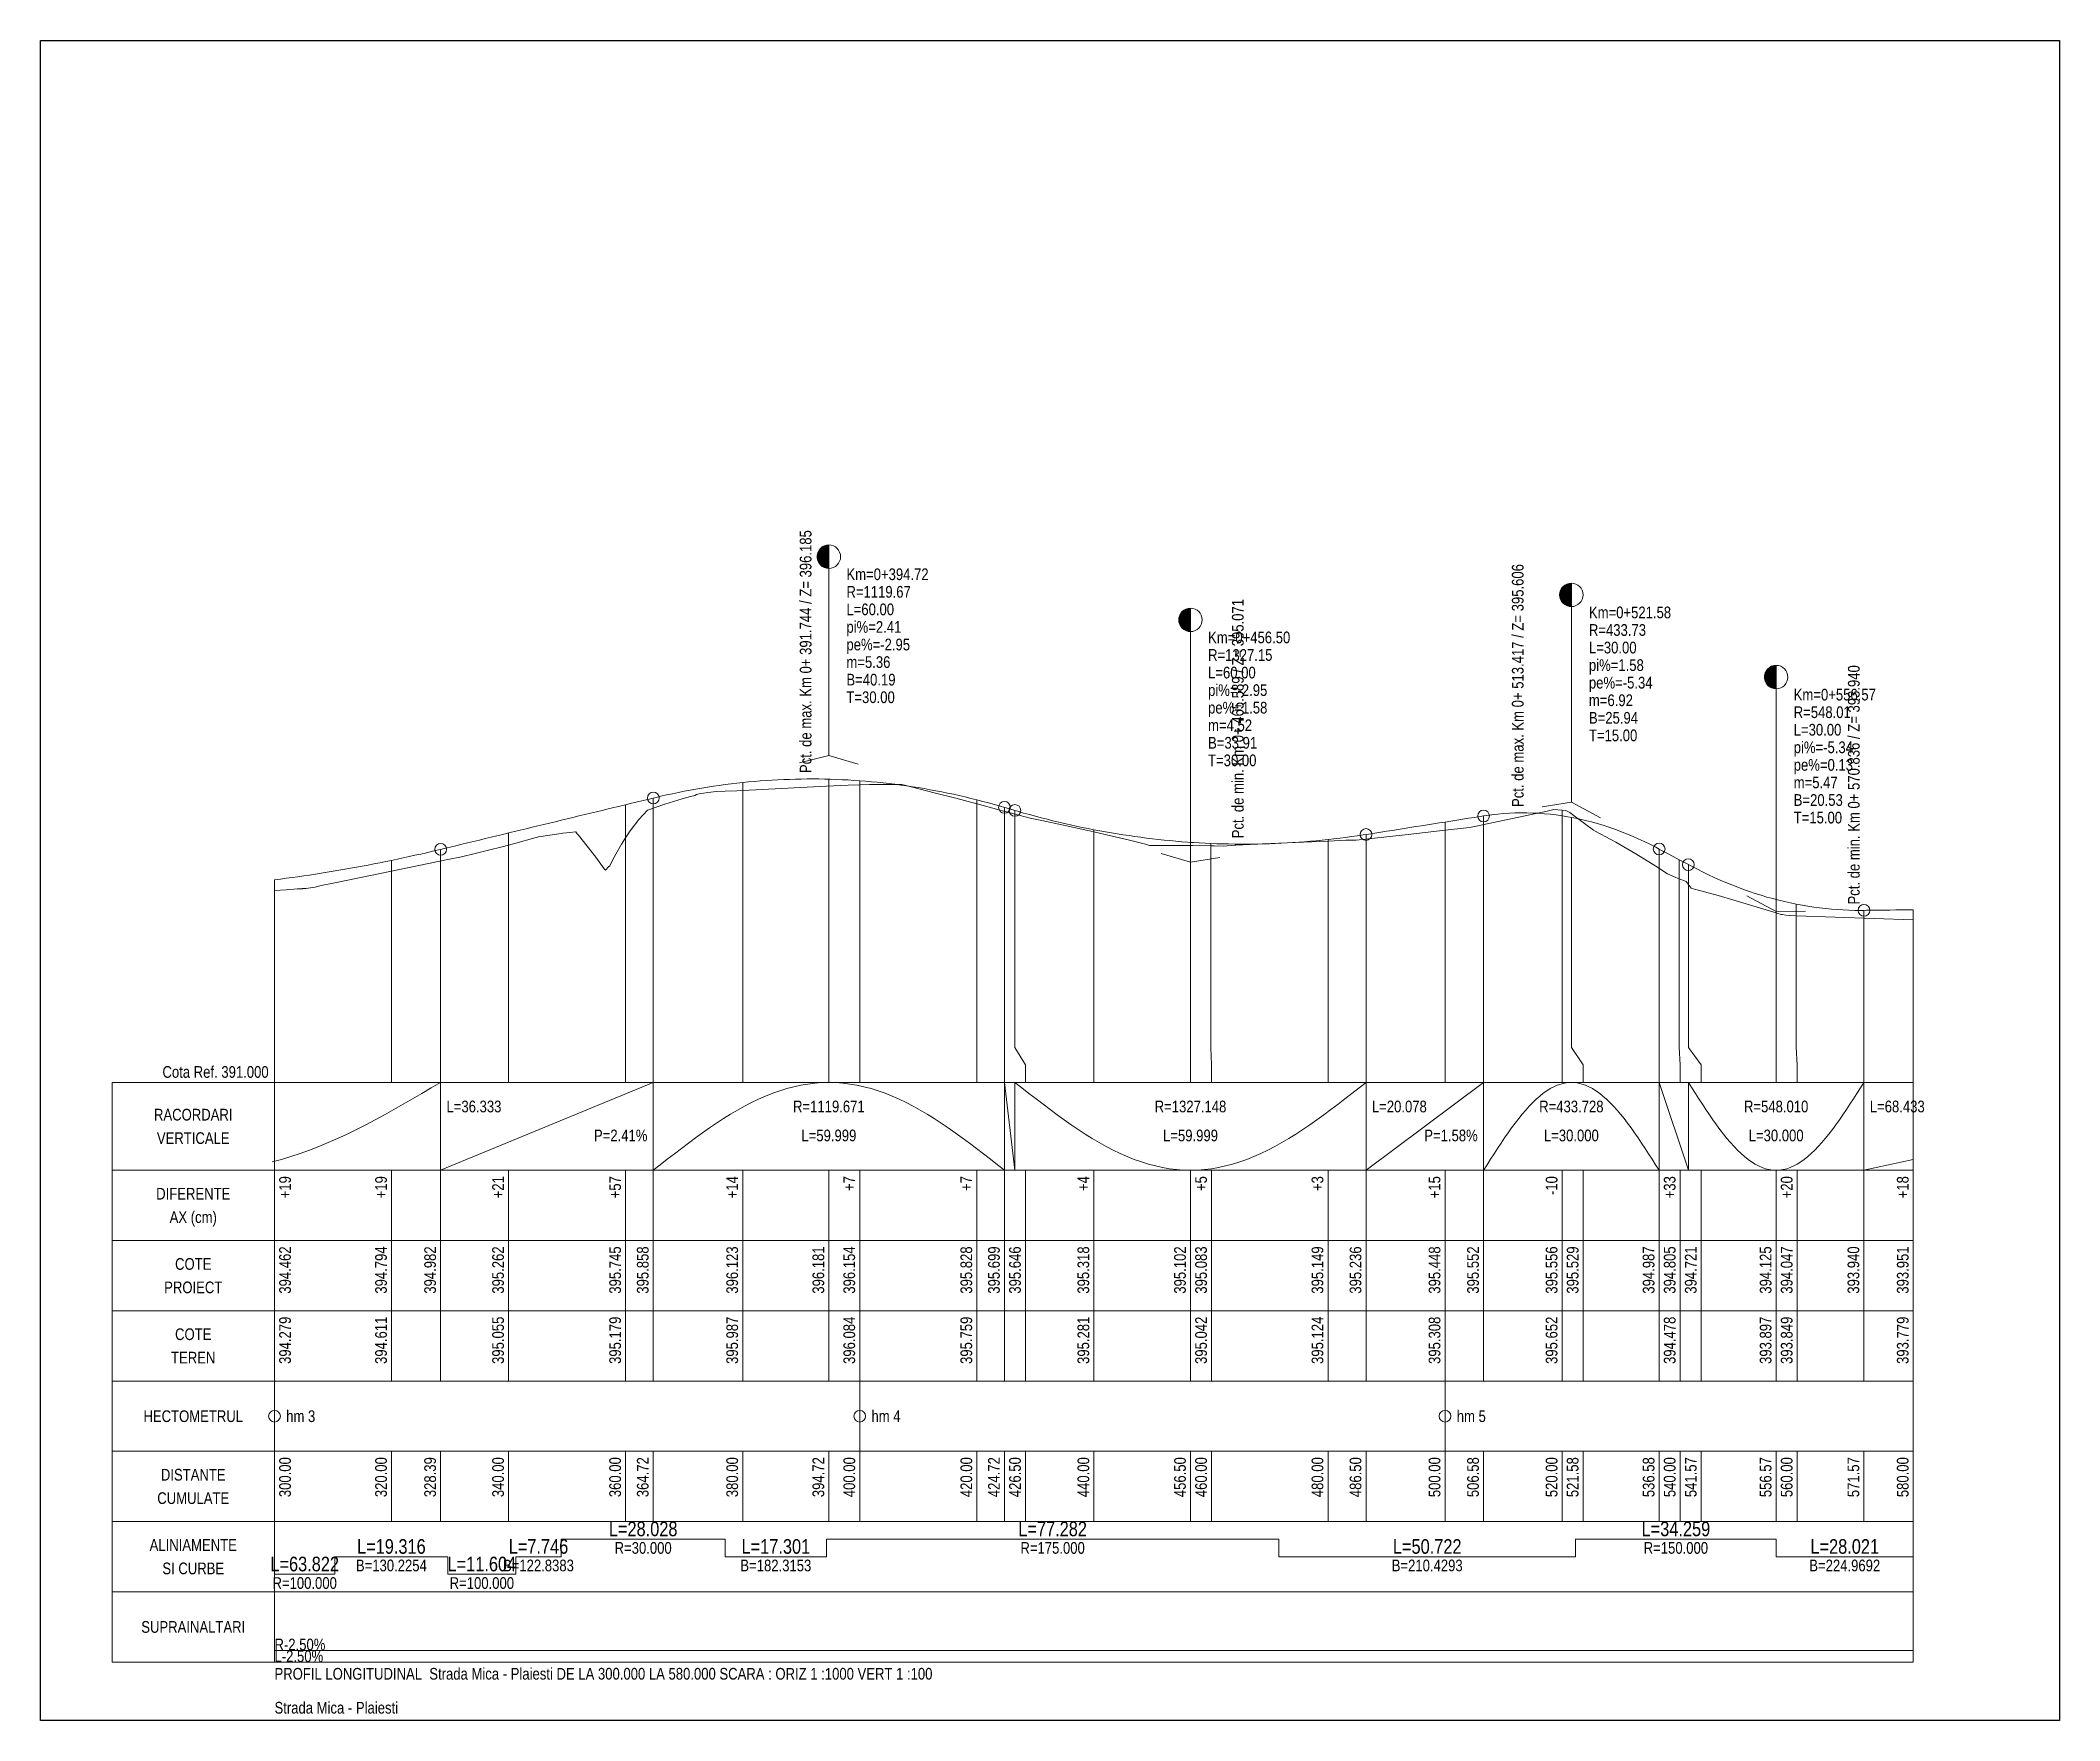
# Model space of a CAD drawing. Extents: x -600 to 1621, y -3670 to 287.
# Drawn here: x 425.4 to 770.4, y -3303.1 to -3016.1 of the extents above; entities that cross this region are included whole.
import ezdxf
from ezdxf.enums import TextEntityAlignment as Align

# ---------------------------------------------------------------- set-up
doc = ezdxf.new("R2010")
doc.units = 0
doc.layers.add('ARD-No Plot', color=7, linetype='Continuous', lineweight=0, plot=False)
doc.layers.add('Cartus', color=8, linetype='Continuous')
for name, color, linetype, lineweight in [('L-C. Ref', 7, 'Continuous', 0), ('L-cote-ex', 7, 'Continuous', 0), ('L-Cote-Pr', 7, 'Continuous', 0), ('L-Curbe', 7, 'Continuous', 0), ('L-Cut-Fill', 7, 'Continuous', 0), ('L-Design', 7, 'Continuous', 0), ('L-Exist', 7, 'Continuous', 0), ('L-LINES', 7, 'Continuous', 0), ('L-Min-Max', 7, 'Continuous', 0), ('L-Pante-Tran', 7, 'Continuous', 0), ('L-rac-Vert', 7, 'Continuous', 0), ('L-TEXT', 7, 'Continuous', 0)]:
    doc.layers.add(name, color=color, linetype=linetype, lineweight=lineweight)
doc.styles.add('Arial', font='arial.ttf', dxfattribs={"width": 0.8})

msp = doc.modelspace()

# ---------------------------------------------------------------- texts
at = {"layer": 'ARD-No Plot', "style": 'Arial', "width": 0.8}
msp.add_text('Strada Mica - Plaiesti', height=2, dxfattribs=at).set_placement((465.43, -3301.88))
at = {"layer": 'L-C. Ref', "style": 'Arial', "width": 0.8}
msp.add_text('Cota Ref. 391.000', height=2, dxfattribs=at).set_placement((464.43, -3193.28), align=Align.RIGHT)
at = {"layer": 'L-cote-ex', "style": 'Arial', "width": 0.8}
for s, p in [('394.279', (468.23, -3234.08)), ('394.611', (484.63, -3234.08)), ('395.055', (504.63, -3234.08)), ('395.179', (524.63, -3234.08)), ('395.987', (544.63, -3234.08)), ('396.084', (564.63, -3234.08)), ('395.759', (584.63, -3234.08)), ('395.281', (604.63, -3234.08)), ('395.042', (624.74, -3234.08)), ('395.124', (644.63, -3234.08)), ('395.308', (664.63, -3234.08)), ('395.652', (684.63, -3234.08)), ('394.478', (704.81, -3234.08)), ('393.897', (721.2, -3234.08)), ('393.849', (724.8, -3234.08)), ('393.779', (744.63, -3234.08))]:
    msp.add_text(s, height=2, rotation=90, dxfattribs=at).set_placement(p, align=Align.RIGHT)
at = {"layer": 'L-Cote-Pr', "style": 'Arial', "width": 0.8}
for s, p in [('394.462', (468.23, -3222.08)), ('394.794', (484.63, -3222.08)), ('394.982', (493.02, -3222.08)), ('395.262', (504.63, -3222.08)), ('395.745', (524.63, -3222.08)), ('395.858', (529.35, -3222.08)), ('396.123', (544.63, -3222.08)), ('396.181', (559.35, -3222.08)), ('396.154', (564.63, -3222.08)), ('395.828', (584.63, -3222.08)), ('395.699', (589.35, -3222.08)), ('395.646', (592.95, -3222.08)), ('395.318', (604.63, -3222.08)), ('395.102', (621.14, -3222.08)), ('395.083', (624.74, -3222.08)), ('395.149', (644.63, -3222.08)), ('395.236', (651.13, -3222.08)), ('395.448', (664.63, -3222.08)), ('395.552', (671.21, -3222.08)), ('395.556', (684.63, -3222.08)), ('395.529', (688.23, -3222.08)), ('394.987', (701.21, -3222.08)), ('394.805', (704.81, -3222.08)), ('394.721', (708.41, -3222.08)), ('394.125', (721.2, -3222.08)), ('394.047', (724.8, -3222.08)), ('393.940', (736.2, -3222.08)), ('393.951', (744.63, -3222.08))]:
    msp.add_text(s, height=2, rotation=90, dxfattribs=at).set_placement(p, align=Align.RIGHT)
for s, p in [('COTE', (451.55, -3226.08)), ('PROIECT', (451.55, -3230.08))]:
    msp.add_text(s, height=2, dxfattribs=at).set_placement(p, align=Align.CENTER)
at = {"layer": 'L-Cut-Fill', "style": 'Arial', "width": 0.8}
for s, p in [('+19', (468.23, -3210.08)), ('+19', (484.63, -3210.08)), ('+21', (504.63, -3210.08)), ('+57', (524.63, -3210.08)), ('+14', (544.63, -3210.08)), ('+7', (564.63, -3210.08)), ('+7', (584.63, -3210.08)), ('+4', (604.63, -3210.08)), ('+5', (624.74, -3210.08)), ('+3', (644.63, -3210.08)), ('+15', (664.63, -3210.08)), ('-10', (684.63, -3210.08)), ('+33', (704.81, -3210.08)), ('+20', (724.8, -3210.08)), ('+18', (744.63, -3210.08))]:
    msp.add_text(s, height=2, rotation=90, dxfattribs=at).set_placement(p, align=Align.RIGHT)
for s, p in [('DIFERENTE', (451.55, -3214.08)), ('AX (cm)', (451.55, -3218.08))]:
    msp.add_text(s, height=2, dxfattribs=at).set_placement(p, align=Align.CENTER)
at = {"layer": 'L-Min-Max', "style": 'Arial', "width": 0.8}
for s, p in [('Pct. de max. Km 0+ 391.744 / Z= 396.185', (557.18, -3141.23)), ('Pct. de max. Km 0+ 513.417 / Z= 395.606', (678.85, -3147.02)), ('Pct. de min. Km 0+ 465.589 / Z= 395.071', (631.02, -3152.37)), ('Pct. de min. Km 0+ 570.836 / Z= 393.940', (736.27, -3163.68))]:
    msp.add_text(s, height=2, rotation=90, dxfattribs=at).set_placement(p)
at = {"layer": 'L-rac-Vert', "style": 'Arial', "width": 0.8}
for s, p in [('Km=0+394.72', (563.15, -3108.27)), ('R=1119.67', (563.15, -3111.27)), ('pi%=2.41', (563.15, -3117.27)), ('L=60.00', (563.15, -3114.27)), ('Km=0+521.58', (690.01, -3114.79)), ('pe%=-2.95', (563.15, -3120.27)), ('Km=0+456.50', (624.94, -3119.06)), ('R=433.73', (690.01, -3117.79)), ('L=30.00', (690.01, -3120.79)), ('m=5.36', (563.15, -3123.27)), ('R=1327.15', (624.94, -3122.06)), ('pi%=1.58', (690.01, -3123.79)), ('B=40.19', (563.15, -3126.27)), ('L=60.00', (624.94, -3125.06)), ('pe%=-5.34', (690.01, -3126.79)), ('T=30.00', (563.15, -3129.27)), ('pi%=-2.95', (624.94, -3128.06)), ('pe%=1.58', (624.94, -3131.06)), ('m=6.92', (690.01, -3129.79)), ('Km=0+556.57', (725, -3128.83)), ('m=4.52', (624.94, -3134.06)), ('B=25.94', (690.01, -3132.79)), ('R=548.01', (725, -3131.83)), ('B=33.91', (624.94, -3137.06)), ('T=15.00', (690.01, -3135.79)), ('pi%=-5.34', (725, -3137.83)), ('L=30.00', (725, -3134.83)), ('T=30.00', (624.94, -3140.06)), ('pe%=0.13', (725, -3140.83)), ('m=5.47', (725, -3143.83)), ('B=20.53', (725, -3146.83)), ('T=15.00', (725, -3149.83)), ('L=36.333', (494.82, -3199.18)), ('L=20.078', (652.93, -3199.18)), ('L=68.433', (738, -3199.18))]:
    msp.add_text(s, height=2, dxfattribs=at).set_placement(p)
for s, p in [('R=1119.671', (560.15, -3199.18)), ('R=1327.148', (621.94, -3199.18)), ('R=433.728', (687.01, -3199.18)), ('R=548.010', (722, -3199.18)), ('RACORDARI', (451.55, -3200.58)), ('VERTICALE', (451.55, -3204.58)), ('L=59.999', (560.15, -3204.13)), ('L=59.999', (621.94, -3204.13)), ('L=30.000', (687.01, -3204.13)), ('L=30.000', (722, -3204.13))]:
    msp.add_text(s, height=2, dxfattribs=at).set_placement(p, align=Align.CENTER)
for s, p in [('P=2.41%', (529.15, -3204.13)), ('P=1.58%', (671.01, -3204.13))]:
    msp.add_text(s, height=2, dxfattribs=at).set_placement(p, align=Align.RIGHT)
at = {"layer": 'L-TEXT', "style": 'Arial', "width": 0.8}
for s, p in [('COTE', (451.55, -3238.08)), ('TEREN', (451.55, -3242.08)), ('HECTOMETRUL', (451.55, -3252.08)), ('DISTANTE', (451.55, -3262.08)), ('CUMULATE', (451.55, -3266.08)), ('ALINIAMENTE', (451.55, -3274.08)), ('SI CURBE', (451.55, -3278.08)), ('SUPRAINALTARI', (451.55, -3288.08))]:
    msp.add_text(s, height=2, dxfattribs=at).set_placement(p, align=Align.CENTER)
for s, p in [('hm 3', (467.43, -3252.08)), ('hm 4', (567.43, -3252.08)), ('hm 5', (667.43, -3252.08)), ('R-2.50%', (465.43, -3291.08)), ('L-2.50%', (465.43, -3293.08)), ('PROFIL LONGITUDINAL  Strada Mica - Plaiesti DE LA 300.000 LA 580.000 SCARA : ORIZ 1 :1000 VERT 1 :100', (465.43, -3296.08))]:
    msp.add_text(s, height=2, dxfattribs=at).set_placement(p)
for s, p in [('300.00', (468.23, -3258.08)), ('320.00', (484.63, -3258.08)), ('328.39', (493.02, -3258.08)), ('340.00', (504.63, -3258.08)), ('360.00', (524.63, -3258.08)), ('364.72', (529.35, -3258.08)), ('380.00', (544.63, -3258.08)), ('394.72', (559.35, -3258.08)), ('400.00', (564.63, -3258.08)), ('420.00', (584.63, -3258.08)), ('424.72', (589.35, -3258.08)), ('426.50', (592.95, -3258.08)), ('440.00', (604.63, -3258.08)), ('456.50', (621.14, -3258.08)), ('460.00', (624.74, -3258.08)), ('480.00', (644.63, -3258.08)), ('486.50', (651.13, -3258.08)), ('500.00', (664.63, -3258.08)), ('506.58', (671.21, -3258.08)), ('520.00', (684.63, -3258.08)), ('521.58', (688.23, -3258.08)), ('536.58', (701.21, -3258.08)), ('540.00', (704.81, -3258.08)), ('541.57', (708.41, -3258.08)), ('556.57', (721.2, -3258.08)), ('560.00', (724.8, -3258.08)), ('571.57', (736.2, -3258.08)), ('580.00', (744.63, -3258.08))]:
    msp.add_text(s, height=2, rotation=90, dxfattribs=at).set_placement(p, align=Align.RIGHT)
for s, height, rotation, p in [('L=28.028', 2.5, 0, (528.42, -3271.58)), ('L=77.282', 2.5, 360, (598.38, -3271.58)), ('L=34.259', 2.5, 0, (704.87, -3271.58)), ('L=19.316', 2.5, 0, (485.4, -3274.58)), ('L=7.746', 2.5, 0, (510.53, -3274.58)), ('R=30.000', 2, 0, (528.42, -3274.58)), ('L=17.301', 2.5, 0, (551.09, -3274.58)), ('R=175.000', 2, 360, (598.38, -3274.58)), ('L=50.722', 2.5, 0, (662.38, -3274.58)), ('R=150.000', 2, 0, (704.87, -3274.58)), ('L=28.021', 2.5, 0, (733.72, -3274.58)), ('L=63.822', 2.5, 0, (470.59, -3277.58)), ('B=130.2254', 2, 0, (485.4, -3277.58)), ('L=11.604', 2.5, 0, (500.86, -3277.58)), ('B=122.8383', 2, 0, (510.53, -3277.58)), ('B=182.3153', 2, 0, (551.09, -3277.58)), ('B=210.4293', 2, 0, (662.38, -3277.58)), ('B=224.9692', 2, 0, (733.72, -3277.58)), ('R=100.000', 2, 0, (470.59, -3280.58)), ('R=100.000', 2, 0, (500.86, -3280.58))]:
    msp.add_text(s, height=height, rotation=rotation, dxfattribs=at).set_placement(p, align=Align.CENTER)

# ---------------------------------------------------------------- blocks, each defined once
blk = doc.blocks.new('A3_TRANSV_ALIN_TIRENA')
at = {"layer": 'Cartus'}
blk.add_lwpolyline([(0, 0), (0, 287), (345, 287), (345, 0)], close=True, dxfattribs=at)

# ---------------------------------------------------------------- linework, layer by layer
at = {"layer": 'L-Curbe'}
for p, q in [((514.41, -3275.08), (514.41, -3272.08)), ((514.41, -3272.08), (542.44, -3272.08)), ((542.44, -3272.08), (542.44, -3275.08)), ((559.74, -3275.08), (559.74, -3272.08)), ((559.74, -3272.08), (637.02, -3272.08)), ((637.02, -3272.08), (637.02, -3275.08)), ((687.74, -3275.08), (687.74, -3272.08)), ((687.74, -3272.08), (722, -3272.08)), ((722, -3272.08), (722, -3275.08)), ((475.74, -3278.08), (475.74, -3275.08)), ((475.74, -3275.08), (495.06, -3275.08)), ((495.06, -3275.08), (495.06, -3278.08)), ((506.66, -3278.08), (506.66, -3275.08)), ((506.66, -3275.08), (514.41, -3275.08)), ((542.44, -3275.08), (559.74, -3275.08)), ((637.02, -3275.08), (687.74, -3275.08)), ((722, -3275.08), (745.43, -3275.08)), ((465.43, -3278.08), (475.74, -3278.08)), ((495.06, -3278.08), (506.66, -3278.08))]:
    msp.add_line(p, q, dxfattribs=at)
at = {"layer": 'L-Design'}
msp.add_lwpolyline([(465.43, -3159.46), (466.43, -3159.33), (467.43, -3159.2), (468.43, -3159.07), (469.43, -3158.93), (470.43, -3158.78), (471.43, -3158.64), (472.43, -3158.49), (473.43, -3158.33), (474.43, -3158.17), (475.43, -3158.01), (476.43, -3157.84), (477.43, -3157.67), (478.43, -3157.49), (479.43, -3157.31), (480.43, -3157.13), (481.43, -3156.94), (482.43, -3156.75), (483.43, -3156.55), (484.43, -3156.35), (485.43, -3156.14), (486.43, -3155.93), (487.43, -3155.72), (488.43, -3155.5), (489.43, -3155.28), (490.43, -3155.06), (491.43, -3154.83), (492.43, -3154.59), (493.43, -3154.36), (493.82, -3154.26), (494.43, -3154.12), (495.43, -3153.87), (496.43, -3153.63), (497.43, -3153.39), (498.43, -3153.15), (499.43, -3152.91), (500.43, -3152.67), (501.43, -3152.43), (502.43, -3152.18), (503.43, -3151.94), (504.43, -3151.7), (505.43, -3151.46), (506.43, -3151.22), (507.43, -3150.98), (508.43, -3150.74), (509.43, -3150.49), (510.43, -3150.25), (511.43, -3150.01), (512.43, -3149.77), (513.43, -3149.53), (514.43, -3149.29), (515.43, -3149.05), (516.43, -3148.81), (517.43, -3148.56), (518.43, -3148.32), (519.43, -3148.08), (520.43, -3147.84), (521.43, -3147.6), (522.43, -3147.36), (523.43, -3147.12), (524.43, -3146.87), (525.43, -3146.63), (526.43, -3146.39), (527.43, -3146.15), (528.43, -3145.91), (529.43, -3145.67), (530.15, -3145.49), (530.43, -3145.43), (531.43, -3145.19), (532.43, -3144.97), (533.43, -3144.75), (534.43, -3144.54), (535.43, -3144.34), (536.43, -3144.15), (537.43, -3143.97), (538.43, -3143.8), (539.43, -3143.64), (540.43, -3143.48), (541.43, -3143.34), (542.43, -3143.2), (543.43, -3143.08), (544.43, -3142.96), (545.43, -3142.85), (546.43, -3142.75), (547.43, -3142.66), (548.43, -3142.57), (549.43, -3142.5), (550.43, -3142.44), (551.43, -3142.38), (552.43, -3142.33), (553.43, -3142.3), (554.43, -3142.27), (555.43, -3142.25), (556.43, -3142.24), (557.43, -3142.23), (558.43, -3142.24), (559.43, -3142.26), (560.15, -3142.27), (560.43, -3142.28), (561.43, -3142.31), (562.43, -3142.36), (563.43, -3142.41), (564.43, -3142.47), (565.43, -3142.54), (566.43, -3142.62), (567.43, -3142.7), (568.43, -3142.8), (569.43, -3142.9), (570.43, -3143.02), (571.43, -3143.14), (572.43, -3143.27), (573.43, -3143.41), (574.43, -3143.56), (575.43, -3143.72), (576.43, -3143.89), (577.43, -3144.07), (578.43, -3144.25), (579.43, -3144.44), (580.43, -3144.65), (581.43, -3144.86), (582.43, -3145.08), (583.43, -3145.31), (584.43, -3145.55), (585.43, -3145.8), (586.43, -3146.06), (587.43, -3146.32), (588.43, -3146.6), (589.43, -3146.88), (590.15, -3147.09), (590.43, -3147.17), (591.43, -3147.47), (591.94, -3147.61), (592.43, -3147.76), (593.43, -3148.05), (594.43, -3148.33), (595.43, -3148.6), (596.43, -3148.86), (597.43, -3149.12), (598.43, -3149.37), (599.43, -3149.61), (600.43, -3149.84), (601.43, -3150.07), (602.43, -3150.29), (603.43, -3150.5), (604.43, -3150.71), (605.43, -3150.9), (606.43, -3151.09), (607.43, -3151.27), (608.43, -3151.45), (609.43, -3151.61), (610.43, -3151.77), (611.43, -3151.92), (612.43, -3152.07), (613.43, -3152.2), (614.43, -3152.33), (615.43, -3152.45), (616.43, -3152.57), (617.43, -3152.67), (618.43, -3152.77), (619.43, -3152.86), (620.43, -3152.95), (621.43, -3153.02), (621.94, -3153.06), (622.43, -3153.09), (623.43, -3153.15), (624.43, -3153.21), (625.43, -3153.25), (626.43, -3153.29), (627.43, -3153.32), (628.43, -3153.34), (629.43, -3153.36), (630.43, -3153.37), (631.43, -3153.37), (632.43, -3153.36), (633.43, -3153.35), (634.43, -3153.33), (635.43, -3153.3), (636.43, -3153.26), (637.43, -3153.21), (638.43, -3153.16), (639.43, -3153.1), (640.43, -3153.04), (641.43, -3152.96), (642.43, -3152.88), (643.43, -3152.79), (644.43, -3152.69), (645.43, -3152.59), (646.43, -3152.47), (647.43, -3152.35), (648.43, -3152.23), (649.43, -3152.09), (650.43, -3151.95), (651.43, -3151.8), (651.93, -3151.72), (652.43, -3151.64), (653.43, -3151.49), (654.43, -3151.33), (655.43, -3151.17), (656.43, -3151.01), (657.43, -3150.86), (658.43, -3150.7), (659.43, -3150.54), (660.43, -3150.38), (661.43, -3150.22), (662.43, -3150.07), (663.43, -3149.91), (664.43, -3149.75), (665.43, -3149.59), (666.43, -3149.44), (667.43, -3149.28), (668.43, -3149.12), (669.43, -3148.96), (670.43, -3148.81), (671.43, -3148.65), (672.01, -3148.56), (672.43, -3148.49), (673.43, -3148.36), (674.43, -3148.24), (675.43, -3148.15), (676.43, -3148.09), (677.43, -3148.04), (678.43, -3148.02), (679.43, -3148.02), (680.43, -3148.05), (681.43, -3148.1), (682.43, -3148.17), (683.43, -3148.26), (684.43, -3148.38), (685.43, -3148.52), (686.43, -3148.68), (687.01, -3148.79), (687.43, -3148.87), (688.43, -3149.08), (689.43, -3149.31), (690.43, -3149.57), (691.43, -3149.84), (692.43, -3150.15), (693.43, -3150.47), (694.43, -3150.82), (695.43, -3151.19), (696.43, -3151.58), (697.43, -3152), (698.43, -3152.44), (699.43, -3152.9), (700.43, -3153.39), (701.43, -3153.9), (702.01, -3154.2), (702.43, -3154.43), (703.43, -3154.96), (704.43, -3155.5), (705.43, -3156.03), (706.43, -3156.56), (707, -3156.87), (707.43, -3157.1), (708.43, -3157.61), (709.43, -3158.11), (710.43, -3158.59), (711.43, -3159.06), (712.43, -3159.5), (713.43, -3159.93), (714.43, -3160.33), (715.43, -3160.72), (716.43, -3161.09), (717.43, -3161.45), (718.43, -3161.78), (719.43, -3162.1), (720.43, -3162.4), (721.43, -3162.68), (722, -3162.83), (722.43, -3162.94), (723.43, -3163.18), (724.43, -3163.41), (725.43, -3163.61), (726.43, -3163.8), (727.43, -3163.97), (728.43, -3164.12), (729.43, -3164.26), (730.43, -3164.37), (731.43, -3164.47), (732.43, -3164.55), (733.43, -3164.61), (734.43, -3164.65), (735.43, -3164.68), (736.43, -3164.68), (737, -3164.68), (737.43, -3164.67), (738.43, -3164.66), (739.43, -3164.65), (740.43, -3164.63), (741.43, -3164.62), (742.43, -3164.61), (743.43, -3164.59), (744.43, -3164.58), (745.43, -3164.57)], dxfattribs=at)
at = {"layer": 'L-Exist'}
for p, q in [((532.11, -3146.56), (533.58, -3146.09)), ((533.58, -3146.09), (535.06, -3145.65)), ((535.06, -3145.65), (536.53, -3145.24)), ((536.53, -3145.24), (537.23, -3145.06)), ((537.23, -3145.06), (537.51, -3144.91)), ((537.23, -3145.06), (537.23, -3145.06)), ((537.23, -3145.06), (537.23, -3145.06)), ((537.51, -3144.91), (538.01, -3144.8)), ((537.51, -3144.91), (537.51, -3144.91)), ((538.01, -3144.8), (539.48, -3144.55)), ((539.48, -3144.55), (540.96, -3144.39)), ((540.96, -3144.39), (542.44, -3144.31)), ((542.44, -3144.31), (544.43, -3144.26)), ((544.43, -3144.26), (545.43, -3144.21)), ((544.43, -3144.26), (544.43, -3144.26)), ((545.43, -3144.21), (559.74, -3143.46)), ((559.74, -3143.46), (563.42, -3143.3)), ((563.42, -3143.3), (565.43, -3143.24)), ((565.43, -3143.24), (567.1, -3143.2)), ((567.1, -3143.2), (570.78, -3143.16)), ((570.78, -3143.16), (572.58, -3143.18)), ((572.58, -3143.18), (572.6, -3143.18)), ((572.6, -3143.18), (572.6, -3143.18)), ((572.6, -3143.18), (574.46, -3143.64)), ((574.46, -3143.64), (578.14, -3144.58)), ((578.14, -3144.58), (581.82, -3145.53)), ((581.82, -3145.53), (585.43, -3146.49)), ((526.21, -3151.12), (527.68, -3149.17)), ((527.68, -3149.17), (529.14, -3147.56)), ((529.14, -3147.56), (529.16, -3147.55)), ((529.16, -3147.55), (530.63, -3147.04)), ((530.63, -3147.04), (532.11, -3146.56)), ((585.43, -3146.49), (585.5, -3146.5)), ((585.5, -3146.5), (589.18, -3147.49)), ((589.18, -3147.49), (590.05, -3147.73)), ((590.05, -3147.73), (592.86, -3148.49)), ((592.86, -3148.49), (594.55, -3148.96)), ((594.55, -3148.96), (594.55, -3148.96)), ((594.55, -3148.96), (596.54, -3149.33)), ((596.54, -3149.33), (596.55, -3149.34)), ((596.55, -3149.34), (600.22, -3150.11)), ((669.68, -3150.51), (682.88, -3147.74)), ((682.88, -3147.74), (684.04, -3147.46)), ((684.04, -3147.46), (684.04, -3147.46)), ((684.04, -3147.46), (684.04, -3147.46)), ((684.04, -3147.46), (685.43, -3147.56)), ((685.43, -3147.56), (686.07, -3147.61)), ((686.07, -3147.61), (686.76, -3147.94)), ((686.76, -3147.94), (686.76, -3147.94)), ((686.76, -3147.94), (687.74, -3148.72)), ((687.74, -3148.72), (690.78, -3151)), ((505.43, -3153.53), (506.66, -3153.19)), ((506.66, -3153.19), (509.89, -3152.3)), ((509.89, -3152.3), (510.2, -3152.25)), ((510.2, -3152.25), (510.56, -3152.14)), ((510.2, -3152.25), (510.2, -3152.25)), ((510.56, -3152.14), (514.41, -3151.56)), ((514.41, -3151.56), (514.67, -3151.52)), ((514.67, -3151.52), (515.88, -3151.37)), ((515.88, -3151.37), (516.84, -3151.28)), ((516.84, -3151.28), (516.92, -3151.26)), ((516.84, -3151.28), (516.84, -3151.28)), ((516.92, -3151.26), (516.92, -3151.26)), ((516.92, -3151.26), (516.92, -3151.26)), ((516.92, -3151.26), (517.15, -3151.62)), ((517.15, -3151.62), (517.36, -3151.86)), ((517.36, -3151.86), (518.83, -3153.69)), ((524.73, -3153.4), (525.43, -3152.28)), ((525.43, -3152.28), (526.21, -3151.12)), ((600.22, -3150.11), (603.9, -3150.92)), ((603.9, -3150.92), (605.43, -3151.27)), ((605.43, -3151.27), (607.58, -3151.77)), ((607.58, -3151.77), (611.26, -3152.65)), ((611.26, -3152.65), (614.24, -3153.38)), ((634.26, -3153.31), (637.02, -3153.19)), ((637.02, -3153.19), (645.43, -3152.84)), ((645.43, -3152.84), (648.5, -3152.71)), ((648.5, -3152.71), (650.27, -3152.71)), ((650.27, -3152.71), (658.62, -3151.75)), ((650.27, -3152.71), (650.27, -3152.71)), ((658.62, -3151.75), (665.43, -3151)), ((665.43, -3151), (669.08, -3150.6)), ((669.08, -3150.6), (669.68, -3150.51)), ((669.08, -3150.6), (669.08, -3150.6)), ((690.78, -3151), (691.17, -3151.2)), ((691.17, -3151.2), (694.59, -3153.05)), ((694.59, -3153.05), (698.02, -3155.02)), ((485.43, -3157.97), (495.06, -3156)), ((495.06, -3156), (497.38, -3155.51)), ((497.38, -3155.51), (499.7, -3154.98)), ((499.7, -3154.98), (502.02, -3154.42)), ((502.02, -3154.42), (504.34, -3153.82)), ((504.34, -3153.82), (505.43, -3153.53)), ((518.83, -3153.69), (520.31, -3155.59)), ((520.31, -3155.59), (521.78, -3157.57)), ((522.72, -3157.05), (523.26, -3156)), ((523.26, -3156), (524.73, -3153.4)), ((614.24, -3153.38), (614.24, -3153.38)), ((614.24, -3153.38), (614.94, -3153.58)), ((614.94, -3153.58), (614.95, -3153.58)), ((614.95, -3153.58), (614.95, -3153.58)), ((614.95, -3153.58), (615.11, -3153.61)), ((615.11, -3153.61), (615.49, -3153.6)), ((615.11, -3153.61), (615.11, -3153.61)), ((615.49, -3153.6), (618.62, -3153.59)), ((618.62, -3153.59), (622.3, -3153.61)), ((622.3, -3153.61), (625.43, -3153.66)), ((625.43, -3153.66), (625.98, -3153.67)), ((625.98, -3153.67), (627.5, -3153.7)), ((627.5, -3153.7), (629.57, -3153.54)), ((627.5, -3153.7), (627.5, -3153.7)), ((629.57, -3153.54), (629.66, -3153.54)), ((629.66, -3153.54), (633.34, -3153.35)), ((633.34, -3153.35), (634.25, -3153.31)), ((634.25, -3153.31), (634.26, -3153.31)), ((698.02, -3155.02), (701.44, -3157.12)), ((473.4, -3160.41), (475.74, -3159.95)), ((475.74, -3159.95), (485.43, -3157.97)), ((521.78, -3157.57), (521.96, -3157.82)), ((521.96, -3157.82), (522.47, -3157.26)), ((521.96, -3157.82), (521.96, -3157.82)), ((521.96, -3157.82), (521.96, -3157.82)), ((522.47, -3157.26), (522.72, -3157.05)), ((701.44, -3157.12), (703.46, -3158.43)), ((703.46, -3158.43), (704.87, -3159.07)), ((704.87, -3159.07), (705.43, -3159.3)), ((705.43, -3159.3), (706.62, -3159.74)), ((706.62, -3159.74), (707.48, -3160.88)), ((465.43, -3161.29), (467.42, -3161.16)), ((467.42, -3161.16), (469.36, -3161.02)), ((469.36, -3161.02), (470.13, -3160.99)), ((470.13, -3160.99), (470.19, -3160.98)), ((470.19, -3160.98), (470.27, -3160.96)), ((470.27, -3160.96), (470.45, -3160.97)), ((470.45, -3160.97), (470.81, -3160.95)), ((470.81, -3160.95), (472.37, -3160.69)), ((470.81, -3160.95), (470.81, -3160.95)), ((470.81, -3160.95), (470.81, -3160.95)), ((472.37, -3160.69), (472.97, -3160.52)), ((472.37, -3160.69), (472.37, -3160.69)), ((472.97, -3160.52), (473.4, -3160.41)), ((707.48, -3160.88), (707.48, -3160.88)), ((707.48, -3160.88), (707.48, -3160.88)), ((707.48, -3160.88), (708.2, -3161.12)), ((708.2, -3161.12), (708.3, -3161.14)), ((708.3, -3161.14), (711.24, -3161.91)), ((711.24, -3161.91), (711.72, -3162.05)), ((711.72, -3162.05), (715.15, -3163.05)), ((715.15, -3163.05), (718.57, -3164.07)), ((718.57, -3164.07), (722, -3165.1)), ((722, -3165.1), (722.12, -3165.14)), ((722.12, -3165.14), (722.85, -3165.38)), ((722.85, -3165.38), (723.02, -3165.39)), ((723.02, -3165.39), (723.65, -3165.48)), ((723.65, -3165.48), (724.23, -3165.55)), ((724.23, -3165.55), (725.43, -3165.59)), ((725.43, -3165.59), (745.43, -3166.29))]:
    msp.add_line(p, q, dxfattribs=at)
at = {"layer": 'L-LINES'}
for p, q in [((545.43, -3194.08), (545.43, -3142.85)), ((560.15, -3194.08), (560.15, -3142.27)), ((565.43, -3194.08), (565.43, -3142.54)), ((530.15, -3194.08), (530.15, -3145.49)), ((585.43, -3194.08), (585.43, -3145.8)), ((525.43, -3194.08), (525.43, -3146.63)), ((590.15, -3194.08), (590.15, -3147.09)), ((591.94, -3188.08), (591.94, -3147.61)), ((665.43, -3194.08), (665.43, -3149.59)), ((672.01, -3194.08), (672.01, -3148.56)), ((685.43, -3194.08), (685.43, -3147.56)), ((687.01, -3188.08), (687.01, -3148.79)), ((505.43, -3194.08), (505.43, -3151.46)), ((605.43, -3194.08), (605.43, -3150.9)), ((621.94, -3194.08), (621.94, -3153.06)), ((625.43, -3188.08), (625.43, -3153.25)), ((645.43, -3194.08), (645.43, -3152.59)), ((651.93, -3194.08), (651.93, -3151.72)), ((485.43, -3194.08), (485.43, -3156.14)), ((493.82, -3194.08), (493.82, -3154.26)), ((702.01, -3194.08), (702.01, -3154.2)), ((705.43, -3188.08), (705.43, -3156.03)), ((465.43, -3194.08), (465.43, -3159.46)), ((707, -3188.08), (707, -3156.87)), ((722, -3194.08), (722, -3162.83)), ((725.43, -3188.08), (725.43, -3163.61)), ((737, -3194.08), (737, -3164.68)), ((745.43, -3194.08), (745.43, -3164.57)), ((593.75, -3191.08), (591.94, -3188.08)), ((593.75, -3194.08), (593.75, -3191.08)), ((625.54, -3191.08), (625.43, -3188.08)), ((625.54, -3194.08), (625.54, -3191.08)), ((689.03, -3191.08), (687.01, -3188.08)), ((689.03, -3194.08), (689.03, -3191.08)), ((705.61, -3191.08), (705.43, -3188.08)), ((705.61, -3194.08), (705.61, -3191.08)), ((709.21, -3191.08), (707, -3188.08)), ((709.21, -3194.08), (709.21, -3191.08)), ((725.6, -3191.08), (725.43, -3188.08)), ((725.6, -3194.08), (725.6, -3191.08)), ((437.67, -3209.08), (437.67, -3194.08)), ((437.67, -3194.08), (465.43, -3194.08)), ((465.43, -3194.08), (745.43, -3194.08)), ((465.43, -3209.08), (465.43, -3194.08)), ((745.43, -3209.08), (745.43, -3194.08)), ((437.67, -3221.08), (437.67, -3209.08)), ((437.67, -3209.08), (465.43, -3209.08)), ((465.43, -3209.08), (437.67, -3209.08)), ((465.43, -3209.08), (745.43, -3209.08)), ((465.43, -3221.08), (465.43, -3209.08)), ((465.43, -3209.08), (745.43, -3209.08)), ((465.43, -3221.08), (465.43, -3209.08)), ((485.43, -3221.08), (485.43, -3209.08)), ((493.82, -3221.08), (493.82, -3209.08)), ((505.43, -3221.08), (505.43, -3209.08)), ((525.43, -3221.08), (525.43, -3209.08)), ((530.15, -3221.08), (530.15, -3209.08)), ((545.43, -3221.08), (545.43, -3209.08)), ((560.15, -3221.08), (560.15, -3209.08)), ((565.43, -3221.08), (565.43, -3209.08)), ((585.43, -3221.08), (585.43, -3209.08)), ((590.15, -3221.08), (590.15, -3209.08)), ((593.75, -3221.08), (593.75, -3209.08)), ((605.43, -3221.08), (605.43, -3209.08)), ((621.94, -3221.08), (621.94, -3209.08)), ((625.54, -3221.08), (625.54, -3209.08)), ((645.43, -3221.08), (645.43, -3209.08)), ((651.93, -3221.08), (651.93, -3209.08)), ((665.43, -3221.08), (665.43, -3209.08)), ((672.01, -3221.08), (672.01, -3209.08)), ((685.43, -3221.08), (685.43, -3209.08)), ((689.03, -3221.08), (689.03, -3209.08)), ((702.01, -3221.08), (702.01, -3209.08)), ((705.61, -3221.08), (705.61, -3209.08)), ((709.21, -3221.08), (709.21, -3209.08)), ((722, -3221.08), (722, -3209.08)), ((725.6, -3221.08), (725.6, -3209.08)), ((737, -3221.08), (737, -3209.08)), ((745.43, -3221.08), (745.43, -3209.08)), ((745.43, -3221.08), (745.43, -3209.08)), ((437.67, -3233.08), (437.67, -3221.08)), ((437.67, -3221.08), (465.43, -3221.08)), ((465.43, -3221.08), (437.67, -3221.08)), ((465.43, -3221.08), (745.43, -3221.08)), ((465.43, -3221.08), (745.43, -3221.08)), ((465.43, -3233.08), (465.43, -3221.08)), ((485.43, -3233.08), (485.43, -3221.08)), ((493.82, -3233.08), (493.82, -3221.08)), ((505.43, -3233.08), (505.43, -3221.08)), ((525.43, -3233.08), (525.43, -3221.08)), ((530.15, -3233.08), (530.15, -3221.08)), ((545.43, -3233.08), (545.43, -3221.08)), ((560.15, -3233.08), (560.15, -3221.08)), ((565.43, -3233.08), (565.43, -3221.08)), ((585.43, -3233.08), (585.43, -3221.08)), ((590.15, -3233.08), (590.15, -3221.08)), ((593.75, -3233.08), (593.75, -3221.08)), ((605.43, -3233.08), (605.43, -3221.08)), ((621.94, -3233.08), (621.94, -3221.08)), ((625.54, -3233.08), (625.54, -3221.08)), ((645.43, -3233.08), (645.43, -3221.08)), ((651.93, -3233.08), (651.93, -3221.08)), ((665.43, -3233.08), (665.43, -3221.08)), ((672.01, -3233.08), (672.01, -3221.08)), ((685.43, -3233.08), (685.43, -3221.08)), ((689.03, -3233.08), (689.03, -3221.08)), ((702.01, -3233.08), (702.01, -3221.08)), ((705.61, -3233.08), (705.61, -3221.08)), ((709.21, -3233.08), (709.21, -3221.08)), ((722, -3233.08), (722, -3221.08)), ((725.6, -3233.08), (725.6, -3221.08)), ((737, -3233.08), (737, -3221.08)), ((745.43, -3233.08), (745.43, -3221.08)), ((437.67, -3245.08), (437.67, -3233.08)), ((437.67, -3233.08), (465.43, -3233.08)), ((465.43, -3233.08), (437.67, -3233.08)), ((465.43, -3233.08), (745.43, -3233.08)), ((465.43, -3233.08), (745.43, -3233.08)), ((465.43, -3245.08), (465.43, -3233.08)), ((485.43, -3245.08), (485.43, -3233.08)), ((493.82, -3245.08), (493.82, -3233.08)), ((505.43, -3245.08), (505.43, -3233.08)), ((525.43, -3245.08), (525.43, -3233.08)), ((530.15, -3245.08), (530.15, -3233.08)), ((545.43, -3245.08), (545.43, -3233.08)), ((560.15, -3245.08), (560.15, -3233.08)), ((565.43, -3245.08), (565.43, -3233.08)), ((585.43, -3245.08), (585.43, -3233.08)), ((590.15, -3245.08), (590.15, -3233.08)), ((593.75, -3245.08), (593.75, -3233.08)), ((605.43, -3245.08), (605.43, -3233.08)), ((621.94, -3245.08), (621.94, -3233.08)), ((625.54, -3245.08), (625.54, -3233.08)), ((645.43, -3245.08), (645.43, -3233.08)), ((651.93, -3245.08), (651.93, -3233.08)), ((665.43, -3245.08), (665.43, -3233.08)), ((672.01, -3245.08), (672.01, -3233.08)), ((685.43, -3245.08), (685.43, -3233.08)), ((689.03, -3245.08), (689.03, -3233.08)), ((702.01, -3245.08), (702.01, -3233.08)), ((705.61, -3245.08), (705.61, -3233.08)), ((709.21, -3245.08), (709.21, -3233.08)), ((722, -3245.08), (722, -3233.08)), ((725.6, -3245.08), (725.6, -3233.08)), ((737, -3245.08), (737, -3233.08)), ((745.43, -3245.08), (745.43, -3233.08)), ((437.67, -3257.08), (437.67, -3245.08)), ((437.67, -3245.08), (465.43, -3245.08)), ((465.43, -3245.08), (437.67, -3245.08)), ((465.43, -3245.08), (745.43, -3245.08)), ((465.43, -3257.08), (465.43, -3245.08)), ((465.43, -3257.08), (465.43, -3245.08)), ((465.43, -3245.08), (745.43, -3245.08)), ((565.43, -3257.08), (565.43, -3245.08)), ((665.43, -3257.08), (665.43, -3245.08)), ((745.43, -3257.08), (745.43, -3245.08)), ((437.67, -3269.08), (437.67, -3257.08)), ((437.67, -3257.08), (465.43, -3257.08)), ((465.43, -3257.08), (437.67, -3257.08)), ((465.43, -3257.08), (745.43, -3257.08)), ((465.43, -3257.08), (745.43, -3257.08)), ((465.43, -3269.08), (465.43, -3257.08)), ((485.43, -3269.08), (485.43, -3257.08)), ((493.82, -3269.08), (493.82, -3257.08)), ((505.43, -3269.08), (505.43, -3257.08)), ((525.43, -3269.08), (525.43, -3257.08)), ((530.15, -3269.08), (530.15, -3257.08)), ((545.43, -3269.08), (545.43, -3257.08)), ((560.15, -3269.08), (560.15, -3257.08)), ((565.43, -3269.08), (565.43, -3257.08)), ((585.43, -3269.08), (585.43, -3257.08)), ((590.15, -3269.08), (590.15, -3257.08)), ((593.75, -3269.08), (593.75, -3257.08)), ((605.43, -3269.08), (605.43, -3257.08)), ((621.94, -3269.08), (621.94, -3257.08)), ((625.54, -3269.08), (625.54, -3257.08)), ((645.43, -3269.08), (645.43, -3257.08)), ((651.93, -3269.08), (651.93, -3257.08)), ((665.43, -3269.08), (665.43, -3257.08)), ((672.01, -3269.08), (672.01, -3257.08)), ((685.43, -3269.08), (685.43, -3257.08)), ((689.03, -3269.08), (689.03, -3257.08)), ((702.01, -3269.08), (702.01, -3257.08)), ((705.61, -3269.08), (705.61, -3257.08)), ((709.21, -3269.08), (709.21, -3257.08)), ((722, -3269.08), (722, -3257.08)), ((725.6, -3269.08), (725.6, -3257.08)), ((737, -3269.08), (737, -3257.08)), ((745.43, -3269.08), (745.43, -3257.08)), ((437.67, -3281.08), (437.67, -3269.08)), ((437.67, -3269.08), (465.43, -3269.08)), ((465.43, -3269.08), (437.67, -3269.08)), ((465.43, -3269.08), (745.43, -3269.08)), ((465.43, -3281.08), (465.43, -3269.08)), ((465.43, -3269.08), (745.43, -3269.08)), ((745.43, -3281.08), (745.43, -3269.08)), ((437.67, -3293.08), (437.67, -3281.08)), ((437.67, -3281.08), (465.43, -3281.08)), ((465.43, -3281.08), (437.67, -3281.08)), ((465.43, -3281.08), (745.43, -3281.08)), ((465.43, -3293.08), (465.43, -3281.08)), ((465.43, -3281.08), (745.43, -3281.08)), ((745.43, -3293.08), (745.43, -3281.08)), ((465.43, -3293.08), (437.67, -3293.08)), ((465.43, -3293.08), (745.43, -3293.08))]:
    msp.add_line(p, q, dxfattribs=at)
for centre in [(465.43, -3251.08), (565.43, -3251.08), (665.43, -3251.08)]:
    msp.add_circle(centre, 1, dxfattribs=at)
at = {"layer": 'L-Pante-Tran'}
for p, q in [((465.43, -3291.08), (485.43, -3291.08)), ((465.43, -3291.08), (485.43, -3291.08)), ((485.43, -3291.08), (505.43, -3291.08)), ((485.43, -3291.08), (505.43, -3291.08)), ((505.43, -3291.08), (525.43, -3291.08)), ((505.43, -3291.08), (525.43, -3291.08)), ((525.43, -3291.08), (545.43, -3291.08)), ((525.43, -3291.08), (545.43, -3291.08)), ((545.43, -3291.08), (565.43, -3291.08)), ((545.43, -3291.08), (565.43, -3291.08)), ((565.43, -3291.08), (585.43, -3291.08)), ((565.43, -3291.08), (585.43, -3291.08)), ((585.43, -3291.08), (605.43, -3291.08)), ((585.43, -3291.08), (605.43, -3291.08)), ((605.43, -3291.08), (625.43, -3291.08)), ((605.43, -3291.08), (625.43, -3291.08)), ((625.43, -3291.08), (645.43, -3291.08)), ((625.43, -3291.08), (645.43, -3291.08)), ((645.43, -3291.08), (665.43, -3291.08)), ((645.43, -3291.08), (665.43, -3291.08)), ((665.43, -3291.08), (685.43, -3291.08)), ((665.43, -3291.08), (685.43, -3291.08)), ((685.43, -3291.08), (705.43, -3291.08)), ((685.43, -3291.08), (705.43, -3291.08)), ((705.43, -3291.08), (725.43, -3291.08)), ((705.43, -3291.08), (725.43, -3291.08)), ((725.43, -3291.08), (745.43, -3291.08)), ((725.43, -3291.08), (745.43, -3291.08))]:
    msp.add_line(p, q, dxfattribs=at)
at = {"layer": 'L-rac-Vert'}
for p, q in [((558.15, -3104.19), (558.15, -3104.35)), ((558.16, -3104.04), (558.16, -3104.51)), ((558.16, -3104.12), (558.16, -3104.43)), ((558.17, -3103.96), (558.17, -3104.59)), ((558.19, -3103.88), (558.19, -3104.66)), ((558.21, -3103.81), (558.21, -3104.74)), ((558.23, -3103.73), (558.23, -3104.82)), ((558.25, -3103.65), (558.25, -3104.89)), ((558.27, -3103.58), (558.27, -3104.96)), ((558.3, -3103.51), (558.3, -3105.04)), ((558.33, -3103.43), (558.33, -3105.11)), ((558.37, -3103.36), (558.37, -3105.18)), ((558.41, -3103.3), (558.41, -3105.25)), ((558.44, -3103.23), (558.44, -3105.32)), ((558.49, -3103.16), (558.49, -3105.38)), ((558.53, -3103.1), (558.53, -3105.45)), ((558.58, -3103.03), (558.58, -3105.51)), ((558.63, -3102.97), (558.63, -3105.57)), ((558.68, -3102.91), (558.68, -3105.63)), ((558.74, -3102.86), (558.74, -3105.69)), ((558.79, -3102.8), (558.79, -3105.74)), ((558.85, -3102.75), (558.85, -3105.79)), ((558.91, -3102.7), (558.91, -3105.84)), ((558.97, -3102.65), (558.97, -3105.89)), ((559.04, -3102.61), (559.04, -3105.94)), ((559.11, -3102.57), (559.11, -3105.98)), ((559.17, -3102.53), (559.17, -3106.02)), ((559.24, -3102.49), (559.24, -3106.05)), ((559.31, -3102.46), (559.31, -3106.09)), ((559.38, -3102.42), (559.38, -3106.12)), ((559.46, -3102.4), (559.46, -3106.15)), ((559.53, -3102.37), (559.53, -3106.17)), ((559.61, -3102.35), (559.61, -3106.2)), ((559.68, -3102.33), (559.68, -3106.22)), ((559.76, -3102.31), (559.76, -3106.23)), ((559.84, -3102.3), (559.84, -3106.25)), ((559.92, -3102.29), (559.92, -3106.26)), ((559.99, -3102.28), (559.99, -3106.27)), ((560.07, -3102.27), (560.07, -3106.27)), ((560.15, -3138.25), (560.15, -3102.27)), ((685.01, -3110.71), (685.01, -3110.87)), ((685.02, -3110.63), (685.02, -3110.94)), ((685.03, -3110.55), (685.03, -3111.02)), ((685.04, -3110.47), (685.04, -3111.1)), ((685.05, -3110.4), (685.05, -3111.18)), ((685.07, -3110.32), (685.07, -3111.25)), ((685.09, -3110.24), (685.09, -3111.33)), ((685.11, -3110.17), (685.11, -3111.41)), ((685.14, -3110.1), (685.14, -3111.48)), ((685.17, -3110.02), (685.17, -3111.55)), ((685.2, -3109.95), (685.2, -3111.62)), ((685.23, -3109.88), (685.23, -3111.7)), ((685.27, -3109.81), (685.27, -3111.76)), ((685.31, -3109.74), (685.31, -3111.83)), ((685.35, -3109.68), (685.35, -3111.9)), ((685.4, -3109.61), (685.4, -3111.96)), ((685.44, -3109.55), (685.44, -3112.03)), ((685.49, -3109.49), (685.49, -3112.09)), ((685.54, -3109.43), (685.54, -3112.14)), ((685.6, -3109.37), (685.6, -3112.2)), ((685.66, -3109.32), (685.66, -3112.26)), ((685.71, -3109.27), (685.71, -3112.31)), ((685.78, -3109.22), (685.78, -3112.36)), ((685.84, -3109.17), (685.84, -3112.41)), ((685.9, -3109.12), (685.9, -3112.45)), ((685.97, -3109.08), (685.97, -3112.49)), ((686.04, -3109.04), (686.04, -3112.53)), ((686.11, -3109.01), (686.11, -3112.57)), ((686.18, -3108.97), (686.18, -3112.6)), ((686.25, -3108.94), (686.25, -3112.64)), ((686.32, -3108.91), (686.32, -3112.66)), ((686.4, -3108.89), (686.4, -3112.69)), ((686.47, -3108.86), (686.47, -3112.71)), ((686.55, -3108.84), (686.55, -3112.73)), ((686.62, -3108.83), (686.62, -3112.75)), ((686.7, -3108.81), (686.7, -3112.76)), ((686.78, -3108.8), (686.78, -3112.77)), ((686.86, -3108.79), (686.86, -3112.78)), ((686.93, -3108.79), (686.93, -3112.79)), ((687.01, -3146.19), (687.01, -3108.79)), ((619.94, -3114.9), (619.94, -3115.22)), ((619.94, -3114.98), (619.94, -3115.14)), ((619.95, -3114.82), (619.95, -3115.29)), ((619.96, -3114.75), (619.96, -3115.37)), ((619.97, -3114.67), (619.97, -3115.45)), ((619.99, -3114.59), (619.99, -3115.53)), ((620.01, -3114.52), (620.01, -3115.6)), ((620.03, -3114.44), (620.03, -3115.68)), ((620.06, -3114.37), (620.06, -3115.75)), ((620.09, -3114.29), (620.09, -3115.82)), ((620.12, -3114.22), (620.12, -3115.9)), ((620.15, -3114.15), (620.15, -3115.97)), ((620.19, -3114.08), (620.19, -3116.04)), ((620.23, -3114.01), (620.23, -3116.1)), ((620.27, -3113.95), (620.27, -3116.17)), ((620.32, -3113.88), (620.32, -3116.23)), ((620.36, -3113.82), (620.36, -3116.3)), ((620.41, -3113.76), (620.41, -3116.36)), ((620.47, -3113.7), (620.47, -3116.42)), ((620.52, -3113.64), (620.52, -3116.47)), ((620.58, -3113.59), (620.58, -3116.53)), ((620.64, -3113.54), (620.64, -3116.58)), ((620.7, -3113.49), (620.7, -3116.63)), ((620.76, -3113.44), (620.76, -3116.68)), ((620.82, -3113.4), (620.82, -3116.72)), ((620.89, -3113.35), (620.89, -3116.76)), ((620.96, -3113.31), (620.96, -3116.8)), ((621.03, -3113.28), (621.03, -3116.84)), ((621.1, -3113.24), (621.1, -3116.87)), ((621.17, -3113.21), (621.17, -3116.91)), ((621.24, -3113.18), (621.24, -3116.93)), ((621.32, -3113.16), (621.32, -3116.96)), ((621.39, -3113.13), (621.39, -3116.98)), ((621.47, -3113.11), (621.47, -3117)), ((621.55, -3113.1), (621.55, -3117.02)), ((621.62, -3113.08), (621.62, -3117.03)), ((621.7, -3113.07), (621.7, -3117.04)), ((621.78, -3113.06), (621.78, -3117.05)), ((621.86, -3113.06), (621.86, -3117.06)), ((621.94, -3156.45), (621.94, -3113.06)), ((720, -3124.67), (720, -3124.98)), ((720, -3124.75), (720, -3124.9)), ((720.01, -3124.59), (720.01, -3125.06)), ((720.02, -3124.51), (720.02, -3125.14)), ((720.04, -3124.44), (720.04, -3125.22)), ((720.05, -3124.36), (720.05, -3125.29)), ((720.07, -3124.28), (720.07, -3125.37)), ((720.1, -3124.21), (720.1, -3125.44)), ((720.12, -3124.13), (720.12, -3125.52)), ((720.15, -3124.06), (720.15, -3125.59)), ((720.18, -3123.99), (720.18, -3125.66)), ((720.22, -3123.92), (720.22, -3125.73)), ((720.25, -3123.85), (720.25, -3125.8)), ((720.29, -3123.78), (720.29, -3125.87)), ((720.34, -3123.71), (720.34, -3125.94)), ((720.38, -3123.65), (720.38, -3126)), ((720.43, -3123.59), (720.43, -3126.06)), ((720.48, -3123.53), (720.48, -3126.12)), ((720.53, -3123.47), (720.53, -3126.18)), ((720.58, -3123.41), (720.58, -3126.24)), ((720.64, -3123.36), (720.64, -3126.29)), ((720.7, -3123.31), (720.7, -3126.35)), ((720.76, -3123.26), (720.76, -3126.4)), ((720.82, -3123.21), (720.82, -3126.44)), ((720.89, -3123.16), (720.89, -3126.49)), ((720.95, -3123.12), (720.95, -3126.53)), ((721.02, -3123.08), (721.02, -3126.57)), ((721.09, -3123.04), (721.09, -3126.61)), ((721.16, -3123.01), (721.16, -3126.64)), ((721.23, -3122.98), (721.23, -3126.67)), ((721.31, -3122.95), (721.31, -3126.7)), ((721.38, -3122.92), (721.38, -3126.73)), ((721.46, -3122.9), (721.46, -3126.75)), ((721.53, -3122.88), (721.53, -3126.77)), ((721.61, -3122.86), (721.61, -3126.79)), ((721.69, -3122.85), (721.69, -3126.8)), ((721.76, -3122.84), (721.76, -3126.81)), ((721.84, -3122.83), (721.84, -3126.82)), ((721.92, -3122.83), (721.92, -3126.82)), ((722, -3164.88), (722, -3122.83)), ((555.15, -3139.46), (560.15, -3138.25)), ((560.15, -3138.25), (565.15, -3139.73)), ((682.01, -3146.98), (687.01, -3146.19)), ((687.01, -3146.19), (692.01, -3148.86)), ((616.94, -3154.98), (621.94, -3156.45)), ((621.94, -3156.45), (626.94, -3155.66)), ((717, -3162.21), (722, -3164.88)), ((722, -3164.88), (727, -3164.81)), ((493.82, -3194.08), (492.22, -3195.02)), ((493.82, -3209.08), (493.82, -3194.08)), ((493.82, -3209.08), (530.15, -3194.08)), ((530.15, -3209.08), (530.15, -3194.08)), ((555.35, -3194.55), (554.15, -3194.81)), ((556.55, -3194.34), (555.35, -3194.55)), ((557.75, -3194.2), (556.55, -3194.34)), ((558.95, -3194.11), (557.75, -3194.2)), ((560.15, -3194.08), (558.95, -3194.11)), ((561.35, -3194.11), (560.15, -3194.08)), ((562.55, -3194.2), (561.35, -3194.11)), ((563.75, -3194.34), (562.55, -3194.2)), ((564.95, -3194.55), (563.75, -3194.34)), ((566.15, -3194.81), (564.95, -3194.55)), ((590.15, -3209.08), (590.15, -3194.08)), ((590.15, -3194.08), (591.94, -3209.08)), ((591.94, -3209.08), (591.94, -3194.08)), ((593.14, -3195.02), (591.94, -3194.08)), ((651.93, -3194.08), (650.73, -3195.02)), ((651.93, -3209.08), (651.93, -3194.08)), ((651.93, -3209.08), (672.01, -3194.08)), ((672.01, -3209.08), (672.01, -3194.08)), ((684.61, -3194.55), (684.01, -3194.81)), ((685.21, -3194.34), (684.61, -3194.55)), ((685.81, -3194.2), (685.21, -3194.34)), ((686.41, -3194.11), (685.81, -3194.2)), ((687.01, -3194.08), (686.41, -3194.11)), ((687.61, -3194.11), (687.01, -3194.08)), ((688.21, -3194.2), (687.61, -3194.11)), ((688.81, -3194.34), (688.21, -3194.2)), ((689.41, -3194.55), (688.81, -3194.34)), ((690.01, -3194.81), (689.41, -3194.55)), ((702.01, -3209.08), (702.01, -3194.08)), ((702.01, -3194.08), (707, -3209.08)), ((707, -3209.08), (707, -3194.08)), ((707.6, -3195.02), (707, -3194.08)), ((737, -3194.08), (736.4, -3195.02)), ((737, -3209.08), (737, -3194.08)), ((487.42, -3197.81), (485.82, -3198.71)), ((489.02, -3196.89), (487.42, -3197.81)), ((490.62, -3195.96), (489.02, -3196.89)), ((492.22, -3195.02), (490.62, -3195.96)), ((545.75, -3198.14), (544.55, -3198.81)), ((546.95, -3197.52), (545.75, -3198.14)), ((548.15, -3196.94), (546.95, -3197.52)), ((549.35, -3196.41), (548.15, -3196.94)), ((550.55, -3195.93), (549.35, -3196.41)), ((551.75, -3195.51), (550.55, -3195.93)), ((552.95, -3195.13), (551.75, -3195.51)), ((554.15, -3194.81), (552.95, -3195.13)), ((567.35, -3195.13), (566.15, -3194.81)), ((568.55, -3195.51), (567.35, -3195.13)), ((569.75, -3195.93), (568.55, -3195.51)), ((570.95, -3196.41), (569.75, -3195.93)), ((572.15, -3196.94), (570.95, -3196.41)), ((573.35, -3197.52), (572.15, -3196.94)), ((574.55, -3198.14), (573.35, -3197.52)), ((575.75, -3198.81), (574.55, -3198.14)), ((594.34, -3195.96), (593.14, -3195.02)), ((595.54, -3196.89), (594.34, -3195.96)), ((596.74, -3197.81), (595.54, -3196.89)), ((597.94, -3198.71), (596.74, -3197.81)), ((647.14, -3197.81), (645.94, -3198.71)), ((648.33, -3196.89), (647.14, -3197.81)), ((649.53, -3195.96), (648.33, -3196.89)), ((650.73, -3195.02), (649.53, -3195.96)), ((679.81, -3198.14), (679.21, -3198.81)), ((680.41, -3197.52), (679.81, -3198.14)), ((681.01, -3196.94), (680.41, -3197.52)), ((681.61, -3196.41), (681.01, -3196.94)), ((682.21, -3195.93), (681.61, -3196.41)), ((682.81, -3195.51), (682.21, -3195.93)), ((683.41, -3195.13), (682.81, -3195.51)), ((684.01, -3194.81), (683.41, -3195.13)), ((690.61, -3195.13), (690.01, -3194.81)), ((691.21, -3195.51), (690.61, -3195.13)), ((691.81, -3195.93), (691.21, -3195.51)), ((692.41, -3196.41), (691.81, -3195.93)), ((693.01, -3196.94), (692.41, -3196.41)), ((693.61, -3197.52), (693.01, -3196.94)), ((694.21, -3198.14), (693.61, -3197.52)), ((694.81, -3198.81), (694.21, -3198.14)), ((708.2, -3195.96), (707.6, -3195.02)), ((708.8, -3196.89), (708.2, -3195.96)), ((709.4, -3197.81), (708.8, -3196.89)), ((710, -3198.71), (709.4, -3197.81)), ((734.6, -3197.81), (734, -3198.71)), ((735.2, -3196.89), (734.6, -3197.81)), ((735.8, -3195.96), (735.2, -3196.89)), ((736.4, -3195.02), (735.8, -3195.96)), ((481.02, -3201.31), (479.42, -3202.12)), ((482.62, -3200.47), (481.02, -3201.31)), ((484.22, -3199.6), (482.62, -3200.47)), ((485.82, -3198.71), (484.22, -3199.6)), ((540.95, -3201.04), (539.75, -3201.85)), ((542.15, -3200.26), (540.95, -3201.04)), ((543.35, -3199.52), (542.15, -3200.26)), ((544.55, -3198.81), (543.35, -3199.52)), ((576.95, -3199.52), (575.75, -3198.81)), ((578.15, -3200.26), (576.95, -3199.52)), ((579.35, -3201.04), (578.15, -3200.26)), ((580.55, -3201.85), (579.35, -3201.04)), ((599.14, -3199.6), (597.94, -3198.71)), ((600.34, -3200.47), (599.14, -3199.6)), ((601.54, -3201.31), (600.34, -3200.47)), ((602.74, -3202.12), (601.54, -3201.31)), ((642.34, -3201.31), (641.14, -3202.12)), ((643.54, -3200.47), (642.34, -3201.31)), ((644.74, -3199.6), (643.54, -3200.47)), ((645.94, -3198.71), (644.74, -3199.6)), ((677.41, -3201.04), (676.81, -3201.85)), ((678.01, -3200.26), (677.41, -3201.04)), ((678.61, -3199.52), (678.01, -3200.26)), ((679.21, -3198.81), (678.61, -3199.52)), ((695.41, -3199.52), (694.81, -3198.81)), ((696.01, -3200.26), (695.41, -3199.52)), ((696.61, -3201.04), (696.01, -3200.26)), ((697.21, -3201.85), (696.61, -3201.04)), ((710.6, -3199.6), (710, -3198.71)), ((711.2, -3200.47), (710.6, -3199.6)), ((711.8, -3201.31), (711.2, -3200.47)), ((712.4, -3202.12), (711.8, -3201.31)), ((732.2, -3201.31), (731.6, -3202.12)), ((732.8, -3200.47), (732.2, -3201.31)), ((733.4, -3199.6), (732.8, -3200.47)), ((734, -3198.71), (733.4, -3199.6)), ((473.02, -3205.01), (471.42, -3205.64)), ((474.62, -3204.35), (473.02, -3205.01)), ((476.22, -3203.64), (474.62, -3204.35)), ((477.82, -3202.9), (476.22, -3203.64)), ((479.42, -3202.12), (477.82, -3202.9)), ((536.15, -3204.44), (534.95, -3205.35)), ((537.35, -3203.56), (536.15, -3204.44)), ((538.55, -3202.69), (537.35, -3203.56)), ((539.75, -3201.85), (538.55, -3202.69)), ((581.75, -3202.69), (580.55, -3201.85)), ((582.95, -3203.56), (581.75, -3202.69)), ((584.15, -3204.44), (582.95, -3203.56)), ((585.35, -3205.35), (584.15, -3204.44)), ((603.94, -3202.9), (602.74, -3202.12)), ((605.14, -3203.64), (603.94, -3202.9)), ((606.34, -3204.35), (605.14, -3203.64)), ((607.54, -3205.01), (606.34, -3204.35)), ((608.74, -3205.64), (607.54, -3205.01)), ((636.34, -3205.01), (635.14, -3205.64)), ((637.54, -3204.35), (636.34, -3205.01)), ((638.74, -3203.64), (637.54, -3204.35)), ((639.94, -3202.9), (638.74, -3203.64)), ((641.14, -3202.12), (639.94, -3202.9)), ((675.01, -3204.44), (674.41, -3205.35)), ((675.61, -3203.56), (675.01, -3204.44)), ((676.21, -3202.69), (675.61, -3203.56)), ((676.81, -3201.85), (676.21, -3202.69)), ((697.81, -3202.69), (697.21, -3201.85)), ((698.41, -3203.56), (697.81, -3202.69)), ((699.01, -3204.44), (698.41, -3203.56)), ((699.61, -3205.35), (699.01, -3204.44)), ((713, -3202.9), (712.4, -3202.12)), ((713.6, -3203.64), (713, -3202.9)), ((714.2, -3204.35), (713.6, -3203.64)), ((714.8, -3205.01), (714.2, -3204.35)), ((715.4, -3205.64), (714.8, -3205.01)), ((729.2, -3205.01), (728.6, -3205.64)), ((729.8, -3204.35), (729.2, -3205.01)), ((730.4, -3203.64), (729.8, -3204.35)), ((731, -3202.9), (730.4, -3203.64)), ((731.6, -3202.12), (731, -3202.9)), ((466.62, -3207.22), (465.02, -3207.65)), ((468.22, -3206.74), (466.62, -3207.22)), ((469.82, -3206.21), (468.22, -3206.74)), ((471.42, -3205.64), (469.82, -3206.21)), ((531.35, -3208.14), (530.15, -3209.08)), ((532.55, -3207.2), (531.35, -3208.14)), ((533.75, -3206.27), (532.55, -3207.2)), ((534.95, -3205.35), (533.75, -3206.27)), ((586.55, -3206.27), (585.35, -3205.35)), ((587.75, -3207.2), (586.55, -3206.27)), ((588.95, -3208.14), (587.75, -3207.2)), ((590.15, -3209.08), (588.95, -3208.14)), ((609.94, -3206.21), (608.74, -3205.64)), ((611.14, -3206.74), (609.94, -3206.21)), ((612.34, -3207.22), (611.14, -3206.74)), ((613.54, -3207.65), (612.34, -3207.22)), ((614.74, -3208.03), (613.54, -3207.65)), ((615.94, -3208.34), (614.74, -3208.03)), ((617.14, -3208.61), (615.94, -3208.34)), ((627.94, -3208.34), (626.74, -3208.61)), ((629.14, -3208.03), (627.94, -3208.34)), ((630.34, -3207.65), (629.14, -3208.03)), ((631.54, -3207.22), (630.34, -3207.65)), ((632.74, -3206.74), (631.54, -3207.22)), ((633.94, -3206.21), (632.74, -3206.74)), ((635.14, -3205.64), (633.94, -3206.21)), ((672.61, -3208.14), (672.01, -3209.08)), ((673.21, -3207.2), (672.61, -3208.14)), ((673.81, -3206.27), (673.21, -3207.2)), ((674.41, -3205.35), (673.81, -3206.27)), ((700.21, -3206.27), (699.61, -3205.35)), ((700.81, -3207.2), (700.21, -3206.27)), ((701.41, -3208.14), (700.81, -3207.2)), ((702.01, -3209.08), (701.41, -3208.14)), ((716, -3206.21), (715.4, -3205.64)), ((716.6, -3206.74), (716, -3206.21)), ((717.2, -3207.22), (716.6, -3206.74)), ((717.8, -3207.65), (717.2, -3207.22)), ((718.4, -3208.03), (717.8, -3207.65)), ((719, -3208.34), (718.4, -3208.03)), ((719.6, -3208.61), (719, -3208.34)), ((725, -3208.34), (724.4, -3208.61)), ((725.6, -3208.03), (725, -3208.34)), ((726.2, -3207.65), (725.6, -3208.03)), ((726.8, -3207.22), (726.2, -3207.65)), ((727.4, -3206.74), (726.8, -3207.22)), ((728, -3206.21), (727.4, -3206.74)), ((728.6, -3205.64), (728, -3206.21)), ((737, -3209.08), (745.43, -3207.23)), ((618.34, -3208.81), (617.14, -3208.61)), ((619.54, -3208.96), (618.34, -3208.81)), ((620.74, -3209.05), (619.54, -3208.96)), ((621.94, -3209.08), (620.74, -3209.05)), ((623.14, -3209.05), (621.94, -3209.08)), ((624.34, -3208.96), (623.14, -3209.05)), ((625.54, -3208.81), (624.34, -3208.96)), ((626.74, -3208.61), (625.54, -3208.81)), ((720.2, -3208.81), (719.6, -3208.61)), ((720.8, -3208.96), (720.2, -3208.81)), ((721.4, -3209.05), (720.8, -3208.96)), ((722, -3209.08), (721.4, -3209.05)), ((722.6, -3209.05), (722, -3209.08)), ((723.2, -3208.96), (722.6, -3209.05)), ((723.8, -3208.81), (723.2, -3208.96)), ((724.4, -3208.61), (723.8, -3208.81))]:
    msp.add_line(p, q, dxfattribs=at)
for centre, radius in [((560.15, -3104.27), 2), ((687.01, -3110.79), 2), ((621.94, -3115.06), 2), ((722, -3124.83), 2), ((530.15, -3145.49), 1), ((590.15, -3147.09), 1), ((591.94, -3147.61), 1), ((672.01, -3148.56), 1), ((493.82, -3154.26), 1), ((651.93, -3151.72), 1), ((702.01, -3154.2), 1), ((707, -3156.87), 1), ((737, -3164.68), 1)]:
    msp.add_circle(centre, radius, dxfattribs=at)

# ---------------------------------------------------------------- block references
at = {"layer": 'L-LINES'}
msp.add_blockref('A3_TRANSV_ALIN_TIRENA', (425.43, -3303.08), dxfattribs=at)

msp.set_redraw_order([(e.dxf.handle, doc.entitydb.next_handle()) for e in msp.query("TEXT MTEXT ATTDEF DIMENSION ARC_DIMENSION")])  # texts and dimensions are drawn at this point

doc.saveas('drawing.dxf')
